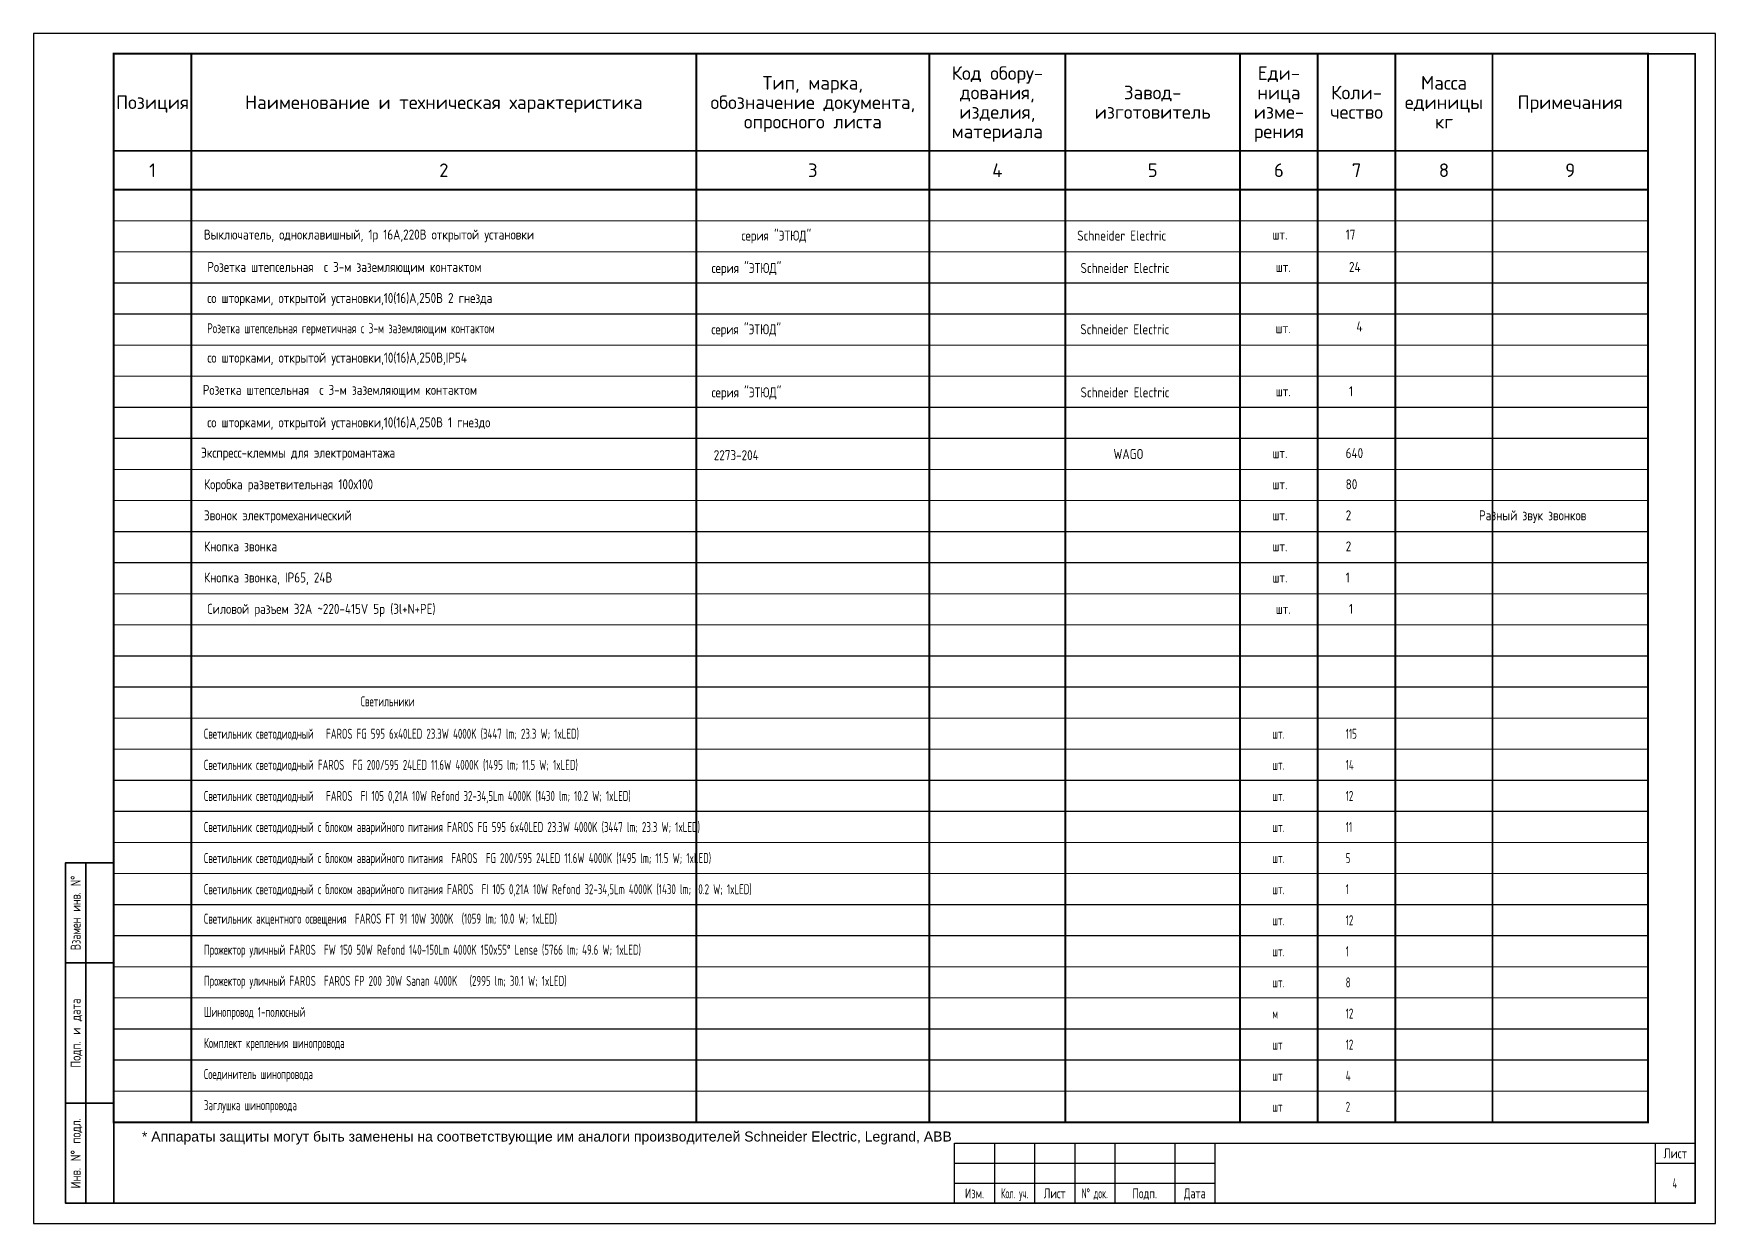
# Model space of a CAD drawing. Header units: metres. Extents: x -472 to 201, y -446 to -235.
# Drawn here: x -40.96 to 1.04, y -445.36 to -415.66 of the extents above; entities that cross this region are included whole.
import ezdxf
from ezdxf.enums import TextEntityAlignment as Align

# ---------------------------------------------------------------- set-up
doc = ezdxf.new("R2010")
doc.units = ezdxf.units.M
doc.header["$MEASUREMENT"] = 0
doc.layers.add('Elproject', color=7, linetype='Continuous')
doc.layers.add('ЭО_схема', color=250, linetype='Continuous')
doc.styles.add('-ISOCPEUR-', font='isocpeur.ttf')
doc.styles.add('Elproject', font='arial.ttf')
doc.styles.get("Standard").update_dxf_attribs({"font": 'txt.shx'})
doc.styles.add('Times', font='CS_Gost2304.shx')

msp = doc.modelspace()

# ---------------------------------------------------------------- texts
at = {"layer": 'Elproject', "style": 'Elproject'}
msp.add_text('* Аппараты защиты могут быть заменены на соответствующие им аналоги производителей Schneider Electric, Legrand, ABB ', height=0.25, dxfattribs=at).set_placement((-38.26, -443.313))
at = {"layer": 'ЭО_схема', "color": 0, "linetype": 'Continuous', "style": 'Times'}
for s, p in [('Выключатель, одноклавишный, 1р 16А,220В открытой установки', (-36.711, -420.796)), ('шт.', (-10.027, -420.796)), ('Розетка штепсельная  с 3-м заземляющим контактом', (-36.628, -421.605)), ('шт.', (-9.944, -421.605)), ('со шторками, открытой установки,10(16)А,250В 2 гнезда', (-36.628, -422.381)), ('шт.', (-9.949, -423.135)), ('со шторками, открытой установки,10(16)А,250В,IP54', (-36.626, -423.87)), ('Розетка штепсельная  с 3-м заземляющим контактом', (-36.741, -424.674)), ('шт.', (-9.944, -424.709)), ('со шторками, открытой установки,10(16)А,250В 1 гнездо', (-36.628, -425.485)), ('Экспресс-клеммы для электромантажа', (-36.784, -426.243)), ('2273-204', (-23.978, -426.304)), ('WAGO', (-13.997, -426.274)), ('шт.', (-10.027, -426.254)), ('Коробка разветвительная 100х100', (-36.711, -427.03)), ('шт.', (-10.027, -427.03)), ('Звонок электромеханический ', (-36.711, -427.806)), ('Разный звук звонков', (-4.867, -427.806)), ('шт.', (-10.027, -427.806)), ('Кнопка звонка ', (-36.711, -428.582)), ('шт.', (-10.027, -428.582)), ('Кнопка звонка, IP65, 24В ', (-36.711, -429.358)), ('шт.', (-10.027, -429.358)), ('Силовой разъем 32A ~220-415V 5p (3l+N+PE)', (-36.628, -430.141)), ('шт.', (-9.944, -430.141))]:
    msp.add_text(s, height=0.25, dxfattribs=at).set_placement(p)
at = {"layer": 'ЭО_схема', "style": 'Times'}
for s, p in [('серия "ЭТЮД"', (-23.287, -420.822)), ('Schneider Electric', (-14.902, -420.822)), ('серия "ЭТЮД"', (-24.034, -421.632)), ('Schneider Electric', (-14.819, -421.632)), ('серия "ЭТЮД"', (-24.039, -423.161)), ('Schneider Electric', (-14.824, -423.161)), ('серия "ЭТЮД"', (-24.034, -424.736)), ('Schneider Electric', (-14.819, -424.736))]:
    msp.add_text(s, height=0.25, dxfattribs=at).set_placement(p)
at = {"layer": 'ЭО_схема', "color": 7, "linetype": 'Continuous', "style": 'Times'}
msp.add_text('17', height=0.25, dxfattribs=at).set_placement((-8.197, -420.796))
at = {"layer": 'ЭО_схема', "linetype": 'Continuous', "style": 'Times'}
for s, p in [('24', (-8.115, -421.605)), ('4', (-7.928, -423.092)), ('1', (-8.115, -424.709)), ('640', (-8.197, -426.254)), ('80', (-8.197, -427.03)), ('2', (-8.197, -427.806)), ('2', (-8.197, -428.582)), ('1', (-8.197, -429.358)), ('1', (-8.115, -430.141))]:
    msp.add_text(s, height=0.25, dxfattribs=at).set_placement(p)
at = {"layer": 'ЭО_схема', "color": 0, "linetype": 'Continuous', "style": 'Times'}
for s, width, p in [('Розетка штепсельная герметичная с 3-м заземляющим контактом', 0.85, (-36.633, -423.135)), ('Светильники', 0.8, (-32.797, -432.45)), ('Светильник светодиодный   FAROS FG 595 6x40LED 23.3W 4000K (3447 lm; 23.3 W; 1xLED)', 0.8, (-36.711, -433.259)), ('115', 0.8, (-8.197, -433.259)), ('шт.', 0.8, (-10.027, -433.259)), ('Светильник светодиодный FAROS  FG 200/595 24LED 11.6W 4000K (1495 lm; 11.5 W; 1xLED)', 0.8, (-36.711, -434.035)), ('шт.', 0.8, (-10.027, -434.035)), ('14', 0.8, (-8.197, -434.035)), ('Светильник светодиодный   FAROS  FI 105 0,21A 10W Refond 32-34,5Lm 4000K (1430 lm; 10.2 W; 1xLED)', 0.8, (-36.711, -434.811)), ('шт.', 0.8, (-10.027, -434.811)), ('12', 0.8, (-8.197, -434.811)), ('Светильник светодиодный с блоком аварийного питания FAROS FG 595 6x40LED 23.3W 4000K (3447 lm; 23.3 W; 1xLED)', 0.8, (-36.711, -435.587)), ('шт.', 0.8, (-10.027, -435.587)), ('11', 0.8, (-8.197, -435.587)), ('Светильник светодиодный с блоком аварийного питания  FAROS  FG 200/595 24LED 11.6W 4000K (1495 lm; 11.5 W; 1xLED)', 0.8, (-36.711, -436.363)), ('шт.', 0.8, (-10.027, -436.363)), ('5', 0.8, (-8.197, -436.363)), ('Светильник светодиодный с блоком аварийного питания FAROS  FI 105 0,21A 10W Refond 32-34,5Lm 4000K (1430 lm; 10.2 W; 1xLED)', 0.8, (-36.711, -437.139)), ('шт.', 0.8, (-10.027, -437.139)), ('1', 0.8, (-8.197, -437.139)), ('Светильник акцентного освещения  FAROS FT 91 10W 3000K  (1059 lm; 10.0 W; 1xLED)', 0.8, (-36.711, -437.875)), ('шт.', 0.8, (-10.027, -437.915)), ('12', 0.8, (-8.197, -437.915)), ('Прожектор уличный FAROS  FW 150 50W Refond 140-150Lm 4000K 150x55° Lense (5766 lm; 49.6 W; 1xLED) ', 0.8, (-36.711, -438.651)), ('1', 0.8, (-8.197, -438.691)), ('шт.', 0.8, (-10.027, -438.691)), ('Прожектор уличный FAROS  FAROS FP 200 30W Sanan 4000K   (2995 lm; 30.1 W; 1xLED)', 0.8, (-36.711, -439.427)), ('шт.', 0.8, (-10.027, -439.467)), ('8', 0.8, (-8.197, -439.467)), ('Шинопровод 1-полюсный', 0.8, (-36.711, -440.203)), ('м', 0.8, (-10.027, -440.243)), ('12', 0.8, (-8.197, -440.243)), ('Комплект крепления шинопровода', 0.8, (-36.711, -440.979)), ('шт', 0.8, (-10.027, -441.019)), ('12', 0.8, (-8.197, -441.019)), ('Соединитель шинопровода', 0.8, (-36.711, -441.755)), ('шт', 0.8, (-10.027, -441.795)), ('4', 0.8, (-8.197, -441.795)), ('Заглушка шинопровода', 0.8, (-36.711, -442.531)), ('шт', 0.8, (-10.027, -442.571)), ('2', 0.8, (-8.197, -442.571))]:
    msp.add_text(s, height=0.25, dxfattribs=dict(at, width=width)).set_placement(p)
at = {"layer": 'ЭО_схема', "lineweight": -3}
for s, width, p in [('Взамен инв. N°', 0.7, (-39.915, -437.606)), ('Подп. и дата', 0.75, (-39.915, -440.606)), ('Инв. N° подл.', 0.75, (-39.915, -443.606))]:
    msp.add_text(s, height=0.25, rotation=90, dxfattribs=dict(at, width=width)).set_placement(p, align=Align.MIDDLE_CENTER)
at = {"layer": 'ЭО_схема', "lineweight": 25, "width": 0.75}
msp.add_text('Лист', height=0.25, dxfattribs=at).set_placement((0.035, -443.606), align=Align.MIDDLE_CENTER)
at = {"layer": 'ЭО_схема', "lineweight": 25, "ltscale": 100, "style": 'Times', "width": 0.7}
msp.add_text('4', height=0.25, dxfattribs=at).set_placement((-0.032, -444.482))
at = {"layer": 'ЭО_схема', "lineweight": 25, "ltscale": 100, "style": 'Times'}
for s, width, p in [('Изм.', 0.9, (-17.465, -444.606)), ('Кол. уч.', 0.7, (-16.465, -444.606)), ('Лист', 0.9, (-15.465, -444.606)), ('N° док.', 0.7, (-14.465, -444.606)), ('Подп.', 0.9, (-13.215, -444.606)), ('Дата', 0.9, (-11.965, -444.606))]:
    msp.add_text(s, height=0.25, dxfattribs=dict(at, width=width)).set_placement(p, align=Align.MIDDLE_CENTER)

# ---------------------------------------------------------------- blocks, each defined once
blk = doc.blocks.new('*U313')
at = {"const_width": 0.5}
blk.add_lwpolyline([(0, 0), (-395, 0), (-395, -35), (0, -35)], close=True, dxfattribs=at)
for points, const_width in [([(-375, 0), (-375, -35)], 0.5), ([(-245, 0), (-245, -35)], 0.5), ([(-185, 0), (-185, -35)], 0.5), ([(-150, 0), (-150, -35)], 0.5), ([(-105, 0), (-105, -35)], 0.5), ([(-85, 0), (-85, -35)], 0.5), ([(-65, 0), (-65, -35)], 0.5), ([(-40, 0), (-40, -35)], 0.5), ([(-395, -25), (0, -25)], 0.5), ([(0, -35), (0, -275), (-395, -275), (-395, -35)], 0.5), ([(-375, -35), (-375, -275)], 0.5), ([(-245, -35), (-245, -275)], 0.5), ([(-185, -35), (-185, -275)], 0.5), ([(-150, -35), (-150, -275)], 0.5), ([(-105, -35), (-105, -275)], 0.5), ([(-85, -35), (-85, -275)], 0.5), ([(-65, -35), (-65, -275)], 0.5), ([(-40, -35), (-40, -275)], 0.5), ([(0, -43), (-395, -43)], 0.3), ([(0, -51), (-395, -51)], 0.3), ([(0, -59), (-395, -59)], 0.3), ([(0, -67), (-395, -67)], 0.3), ([(0, -75), (-395, -75)], 0.3), ([(0, -83), (-395, -83)], 0.3), ([(0, -91), (-395, -91)], 0.3), ([(0, -99), (-395, -99)], 0.3), ([(0, -107), (-395, -107)], 0.3), ([(0, -115), (-395, -115)], 0.3), ([(0, -123), (-395, -123)], 0.3), ([(0, -131), (-395, -131)], 0.3), ([(0, -139), (-395, -139)], 0.3), ([(0, -147), (-395, -147)], 0.3), ([(0, -155), (-395, -155)], 0.3), ([(0, -163), (-395, -163)], 0.3), ([(0, -171), (-395, -171)], 0.3), ([(0, -179), (-395, -179)], 0.3), ([(0, -187), (-395, -187)], 0.3), ([(0, -195), (-395, -195)], 0.3), ([(0, -203), (-395, -203)], 0.3), ([(0, -211), (-395, -211)], 0.3), ([(0, -219), (-395, -219)], 0.3), ([(0, -227), (-395, -227)], 0.3), ([(0, -235), (-395, -235)], 0.3), ([(0, -243), (-395, -243)], 0.3), ([(0, -251), (-395, -251)], 0.3), ([(0, -259), (-395, -259)], 0.3), ([(0, -267), (-395, -267)], 0.3), ([(0, -275), (-395, -275)], 0.3)]:
    blk.add_lwpolyline(points, dxfattribs=dict(const_width=const_width))
at = {"style": '-ISOCPEUR-'}
for s, p in [('Код обору-', (-167.5, -5)), ('Еди-', (-95, -5)), ('Тип, марка,', (-215, -7.5)), ('Завод-', (-127.5, -10)), ('Коли-', (-75, -10)), ('Масса', (-52.5, -7.5)), ('Позиция', (-385, -12.5)), ('Наименование и техническая характеристика', (-310, -12.5)), ('обозначение документа,', (-215, -12.5)), ('дования,', (-167.5, -10)), ('ница', (-95, -10)), ('единицы', (-52.5, -12.5)), ('Примечания', (-20, -12.5)), ('опросного листа', (-215, -17.5)), ('изделия,', (-167.5, -15)), ('изготовитель', (-127.5, -15)), ('изме-', (-95, -15)), ('чество', (-75, -15)), ('кг', (-52.5, -17.5)), ('материала', (-167.5, -20)), ('рения', (-95, -20)), ('1', (-385, -30)), ('2', (-310, -30)), ('3', (-215, -30)), ('4', (-167.5, -30)), ('5', (-127.5, -30)), ('6', (-95, -30)), ('7', (-75, -30)), ('8', (-52.5, -30)), ('9', (-20, -30))]:
    blk.add_text(s, height=3.5, dxfattribs=at).set_placement(p, align=Align.MIDDLE_CENTER)

# ---------------------------------------------------------------- linework, layer by layer
at = {"layer": 'ЭО_схема'}
msp.add_lwpolyline([(-40.965, -445.356), (1.035, -445.356), (1.035, -415.656), (-40.965, -415.656)], close=True, dxfattribs=at)
at = {"layer": 'ЭО_схема', "lineweight": 35}
msp.add_lwpolyline([(-38.965, -444.856), (0.535, -444.856), (0.535, -416.156), (-38.965, -416.156)], close=True, dxfattribs=at)
for points in [[(-38.965, -444.856), (-40.165, -444.856), (-40.165, -442.356), (-40.165, -438.856), (-40.165, -436.356), (-38.965, -436.356)], [(-39.665, -444.856), (-39.665, -436.356)], [(-40.165, -438.856), (-38.965, -438.856)], [(-40.165, -442.356), (-38.965, -442.356)]]:
    msp.add_lwpolyline(points, dxfattribs=at)
at = {"layer": 'ЭО_схема', "lineweight": 25}
for points in [[(-17.965, -444.856), (-17.965, -443.356), (0.535, -443.356)], [(-16.965, -443.356), (-16.965, -444.856)], [(-15.965, -443.356), (-15.965, -444.856)], [(-14.965, -443.356), (-14.965, -444.856)], [(-13.965, -443.356), (-13.965, -444.856)], [(-12.465, -443.356), (-12.465, -444.856)], [(-11.465, -443.356), (-11.465, -444.856)], [(-0.465, -443.356), (-0.465, -444.856)], [(-17.965, -443.856), (-11.465, -443.856)], [(-0.465, -443.856), (0.535, -443.856)], [(-17.965, -444.356), (-11.465, -444.356)]]:
    msp.add_lwpolyline(points, dxfattribs=at)

# ---------------------------------------------------------------- block references
at = {"layer": 'ЭО_схема', "color": 0, "linetype": 'Continuous', "xscale": 0.097, "yscale": 0.097, "zscale": 0.097}
msp.add_blockref('*U313', (-0.65, -416.156), dxfattribs=at)

msp.set_redraw_order([(e.dxf.handle, doc.entitydb.next_handle()) for e in msp.query("TEXT MTEXT ATTDEF DIMENSION ARC_DIMENSION")])  # texts and dimensions are drawn at this point

doc.saveas('drawing.dxf')
